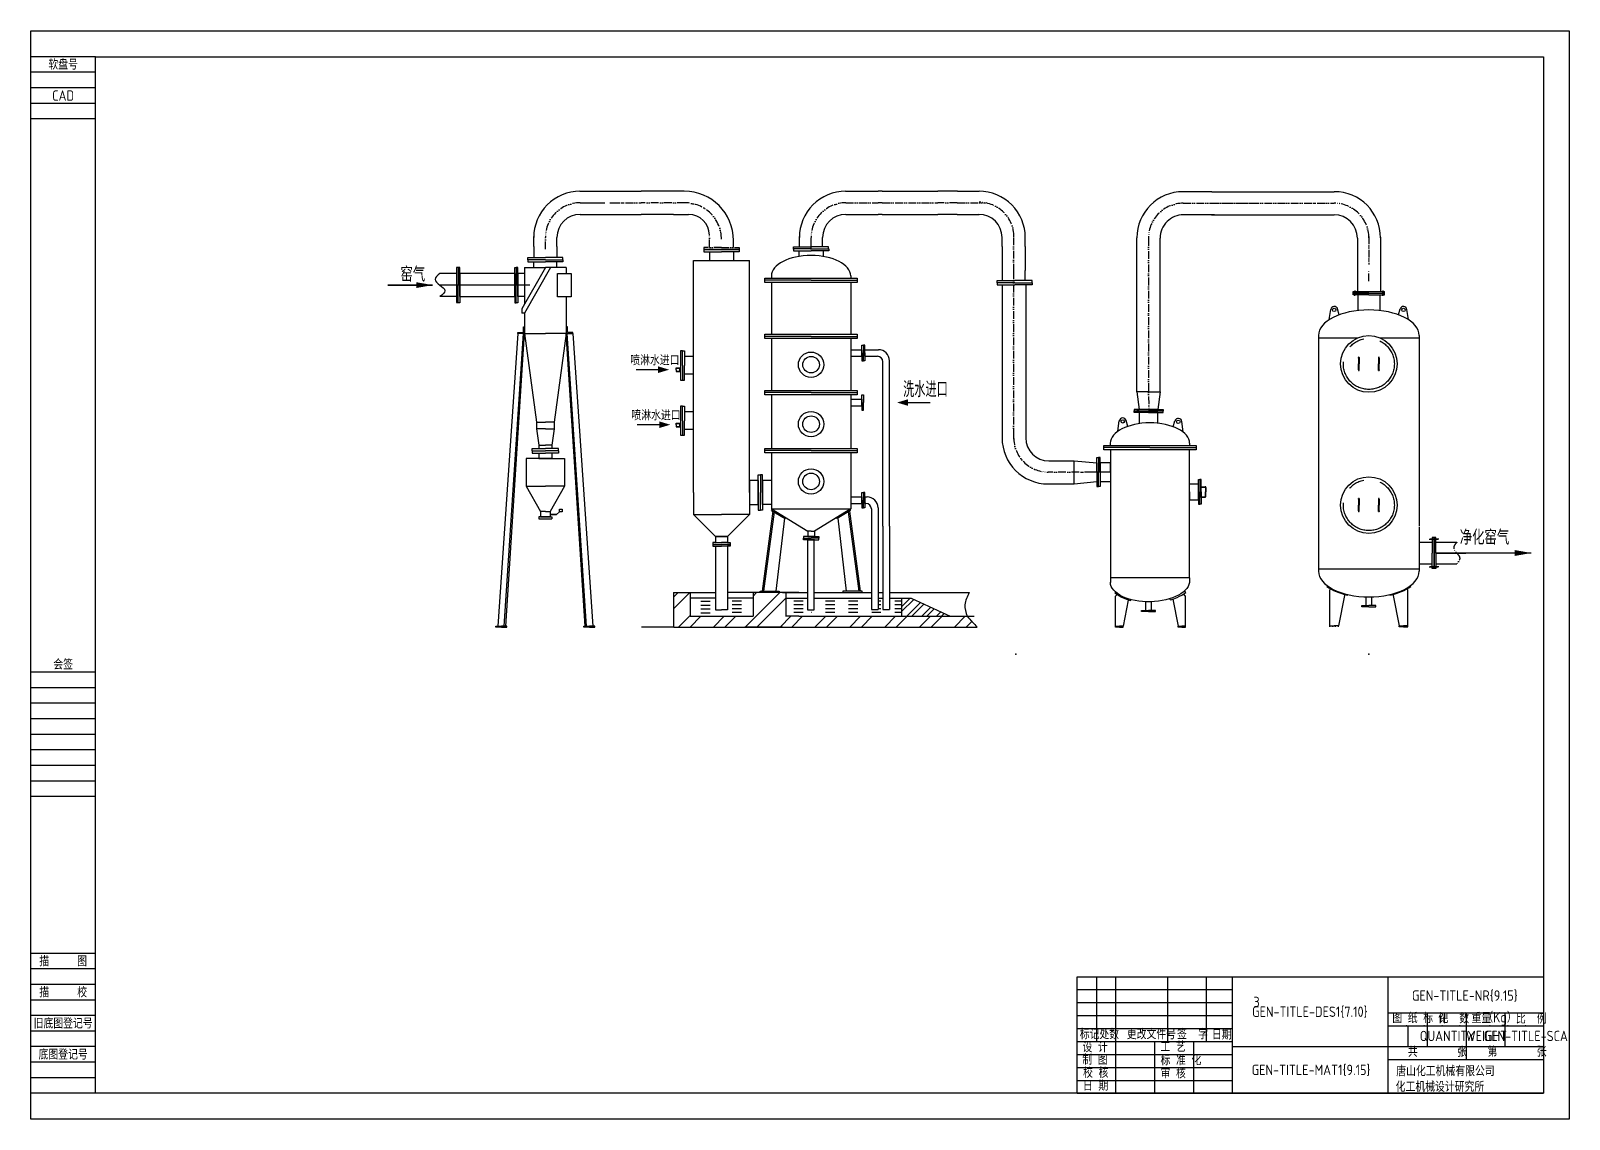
# Model space of a CAD drawing. Header units: millimetres. Extents: x 9671 to 25689, y -17516 to -2951.
# Drawn here: x 24801 to 25395, y -4598 to -4178 of the extents above; entities that cross this region are included whole.
import ezdxf
from ezdxf.enums import TextEntityAlignment as Align

# ---------------------------------------------------------------- set-up
doc = ezdxf.new("R2010")
doc.units = ezdxf.units.MM
for name, pattern in [('1', [0]), ('CENTER', [50.8, 31.75, -6.35, 6.35, -6.35]), ('GBDIVIDE2X', [17, 10, -2, 0.5, -2, 0.5, -2]), ('GEN7', [13.75, 9.75, -1.5, 1, -1.5])]:
    doc.linetypes.add(name, pattern=pattern)
for name, color, linetype in [('2A', 7, 'GEN7'), ('CEN', 1, 'CENTER'), ('CON', 7, 'Continuous'), ('CONX', 1, 'Continuous'), ('DIM', 3, 'Continuous'), ('DIVIDE', 1, 'GBDIVIDE2X'), ('HATCH', 6, 'Continuous'), ('RAHM2', 1, 'Continuous'), ('RAHM3', 2, 'Continuous'), ('RAHM5', 7, 'Continuous'), ('sb', 2, 'Continuous')]:
    doc.layers.add(name, color=color, linetype=linetype)
doc.styles.add('HZ', font='SIMHEI.TTF', dxfattribs={"width": 0.75})
doc.styles.add('USER1', font='gbenor.shx', dxfattribs={"bigfont": 'gbcbig.shx'})

msp = doc.modelspace()

# ---------------------------------------------------------------- texts
at = {"color": 1, "style": 'HZ', "width": 0.7}
msp.add_text('净化窑气', height=5, dxfattribs=at).set_placement((25352.88, -4375.6))
at = {"layer": 'CEN', "char_height": 4, "attachment_point": 1, "style": 'USER1'}
for insert in [(25032.62, -4302.95), (25033.06, -4324.19)]:
    msp.add_mtext('喷淋水进口', dxfattribs=dict(at, insert=insert))
at = {"layer": 'CONX', "style": 'HZ', "width": 0.7}
msp.add_text('窑气', height=5, dxfattribs=at).set_placement((24943.87, -4274.1))
at = {"layer": 'DIVIDE', "ltscale": 0.3, "insert": (25137.95, -4313.22), "char_height": 6, "width": 21.5815, "attachment_point": 1, "style": 'USER1'}
msp.add_mtext('洗水进口', dxfattribs=at)
at = {"layer": 'RAHM5', "color": 1, "style": 'USER1'}
for s, p in [('软盘号', (24813.65, -4192.84)), ('CAD', (24813.65, -4204.84)), ('会签', (24813.65, -4424.34)), ('描     图', (24813.65, -4538.84)), ('描     校', (24813.65, -4550.84)), ('旧底图登记号', (24813.65, -4562.84)), ('底图登记号', (24813.65, -4574.84))]:
    msp.add_text(s, height=4, dxfattribs=at).set_placement(p, align=Align.CENTER)
for s, p in [('图 纸 标 记', (25326.84, -4560.74)), ('件  数', (25344.55, -4560.89)), ('重量', (25357.44, -4560.78)), ('（Kg）', (25361.96, -4560.48)), ('比  例', (25374.56, -4560.99)), ('标记', (25206.18, -4566.99)), ('设 计', (25207.2, -4572)), ('处数', (25213.74, -4566.99)), (' 更改文件号', (25222.15, -4566.99)), ('工 艺', (25237.31, -4571.87)), ('签  字', (25243.72, -4566.99)), ('日期', (25257.19, -4567.12)), ('制 图', (25207.14, -4576.82)), ('标 准 化', (25237.34, -4577.05)), ('共       张', (25332.83, -4573.81)), ('第       张', (25363.62, -4573.73)), ('校 核', (25207.46, -4581.89)), ('审 核', (25237.35, -4582.12)), ('唐山化工机械有限公司', (25328.36, -4581.24)), ('日 期', (25207.4, -4586.84)), ('化工机械设计研究所', (25328.13, -4587.28))]:
    msp.add_text(s, height=4, dxfattribs=at).set_placement(p)
at = {"layer": 'RAHM5', "color": 1, "insert": (25275.63, -4552.59), "char_height": 4, "attachment_point": 6, "style": 'USER1'}
msp.add_mtext('3', dxfattribs=at)
at = {"layer": 'RAHM5', "color": 1, "style": 'USER1'}
for tag, p in [('GEN-TITLE-NR{9.15}', (25354.86, -4550.09)), ('GEN-TITLE-DES1{7.10}', (25295.01, -4556.32)), ('GEN-TITLE-MAT1{9.15}', (25295.49, -4578.78))]:
    msp.add_attdef(tag, text='', height=4, dxfattribs=at).set_placement(p, align=Align.MIDDLE)
for tag, text, p in [('QUANTITY', '', (25348.17, -4567.72)), ('WEIGHT', '', (25363.17, -4567.72)), ('GEN-TITLE-SCA', '-', (25378.38, -4567.72))]:
    msp.add_attdef(tag, text=text, height=4, dxfattribs=at).set_placement(p, align=Align.CENTER)

# ---------------------------------------------------------------- hatches: boundary and pattern name
at = {"layer": 'HATCH'}
h = msp.add_hatch(dxfattribs=at)
h.set_pattern_fill('ANSI32', color=256, scale=0.425, style=0)
h.set_pattern_definition([(45, (24956.257, -4403.7293), (-2.86246, 2.86246), []), (45, (24958.1654, -4403.7293), (-2.86246, 2.86246), [])])
h.paths.add_polyline_path([(25141.1, -4396.84), (25137.4, -4396.84), (25137.4, -4403.73), (25142.83, -4403.73), (25156.07, -4403.73)])
h = msp.add_hatch(dxfattribs=at)
h.set_pattern_fill('ANSI32', color=256, style=0)
h.set_pattern_definition([(45, (24525.726, -4339.563), (-6.73519, 6.73519), []), (45, (24530.2165, -4339.563), (-6.73519, 6.73519), [])])
h.paths.add_polyline_path([(25162.72, -4403.78), (25102.42, -4403.78), (25102.42, -4407.96), (25166.58, -4407.96)])

# ---------------------------------------------------------------- linework, layer by layer
for p, q in [((25205.15, -4542.84), (25385.15, -4542.84)), ((25212.76, -4567.84), (25212.76, -4542.84)), ((25240.15, -4567.84), (25240.15, -4542.84)), ((25385.15, -4542.84), (25385.15, -4587.84)), ((25325.18, -4561.84), (25385.15, -4561.84)), ((25340.43, -4569.81), (25340.43, -4556.84)), ((25355.43, -4574.75), (25355.43, -4556.84)), ((25370.43, -4569.81), (25370.43, -4556.84)), ((25265.15, -4569.84), (25385.15, -4569.84)), ((24826.15, -4587.84), (24801.15, -4587.84)), ((25205.15, -4587.84), (25385.15, -4587.84))]:
    msp.add_line(p, q)
at = {"layer": '2A', "color": 1}
for points in [[(24956.35, -4275.97), (24956.35, -4275.97), (24949.95, -4277.1), (24949.95, -4274.85)], [(25380.53, -4379.35), (25380.53, -4379.35), (25374.13, -4380.48), (25374.13, -4378.22)]]:
    msp.add_solid(points, dxfattribs=at)
at = {"layer": 'CEN', "color": 2, "linetype": '1'}
for p, q in [((25257.1, -4239.92), (25304.45, -4239.92)), ((25257.08, -4248.85), (25304.35, -4248.85)), ((25313.35, -4257.85), (25313.35, -4278.39)), ((25322.3, -4257.52), (25322.3, -4278.39)), ((25311.76, -4278.39), (25323.81, -4278.39)), ((25311.76, -4279.08), (25311.76, -4278.39)), ((25312.43, -4278.01), (25312.43, -4279.73)), ((25312.43, -4280.15), (25312.43, -4278.43)), ((25323.14, -4278.01), (25323.14, -4279.73)), ((25323.14, -4280.15), (25323.14, -4278.43)), ((25323.81, -4279.08), (25323.81, -4278.39)), ((25217.99, -4348.12), (25211.01, -4348.12))]:
    msp.add_line(p, q, dxfattribs=at)
at = {"layer": 'CEN', "ltscale": 0.3}
msp.add_line((25013.23, -4244.22), (25025.71, -4244.22), dxfattribs=at)
at = {"layer": 'CEN', "color": 2}
for p, q in [((25102.42, -4257.75), (25102.42, -4257.7)), ((25102.42, -4262.26), (25102.42, -4257.7)), ((25341.11, -4373.99), (25344.4, -4373.99)), ((25341.11, -4373.99), (25344.4, -4373.99)), ((25344.79, -4373.99), (25341.5, -4373.99)), ((25344.79, -4373.99), (25341.5, -4373.99)), ((25343.71, -4379.35), (25349.16, -4379.35)), ((25341.11, -4384.7), (25344.4, -4384.7)), ((25341.11, -4384.7), (25344.4, -4384.7)), ((25344.79, -4384.7), (25341.5, -4384.7)), ((25344.79, -4384.7), (25341.5, -4384.7))]:
    msp.add_line(p, q, dxfattribs=at)
at = {"layer": 'CEN', "color": 2, "linetype": '1', "ltscale": 0.4}
for p, q in [((24961.16, -4275.96), (24959.08, -4275.96)), ((24978.59, -4275.96), (24961.16, -4275.96)), ((24993.89, -4275.96), (24978.59, -4275.96))]:
    msp.add_line(p, q, dxfattribs=at)
at = {"layer": 'CEN'}
for p, q in [((25176.17, -4331.42), (25176.17, -4335.51)), ((25180.64, -4331.3), (25180.64, -4335.39)), ((25185.31, -4331.45), (25185.31, -4335.54))]:
    msp.add_line(p, q, dxfattribs=at)
at = {"layer": 'CEN', "color": 2}
for centre in [(25317.78, -4306.39), (25317.78, -4360.86)]:
    msp.add_circle(centre, 9.84, dxfattribs=at)
at = {"layer": 'CEN', "color": 2, "linetype": '1'}
for centre, radius in [((25304.45, -4257.77), 17.85), ((25304.35, -4257.85), 9)]:
    msp.add_arc(centre, radius, 0, 90, dxfattribs=at)
at = {"layer": 'CON', "color": 2}
for p, q in [((25097.92, -4261.2), (25097.91, -4257.71)), ((25061.02, -4262.25), (25061.02, -4263.1)), ((25067.82, -4262.25), (25061.02, -4262.25)), ((25061.02, -4262.25), (25067.82, -4262.25)), ((25061.02, -4263.1), (25067.82, -4263.1)), ((25063.15, -4263.1), (25063.15, -4266.5)), ((25067.82, -4262.25), (25074.62, -4262.25)), ((25074.62, -4262.25), (25067.82, -4262.25)), ((25074.62, -4263.1), (25067.82, -4263.1)), ((25072.5, -4263.1), (25072.5, -4266.49)), ((25074.62, -4262.25), (25074.62, -4263.1)), ((25095.61, -4262.05), (25095.61, -4261.2)), ((25102.41, -4261.96), (25095.61, -4261.96)), ((25102.41, -4261.96), (25095.61, -4261.96)), ((25095.62, -4261.96), (25095.62, -4262.81)), ((25102.42, -4261.96), (25095.62, -4261.96)), ((25095.62, -4262.81), (25102.42, -4262.81)), ((25097.74, -4262.81), (25097.74, -4264.93)), ((25102.41, -4261.96), (25109.21, -4261.96)), ((25102.41, -4261.96), (25109.21, -4261.96)), ((25102.42, -4261.96), (25109.22, -4261.96)), ((25109.22, -4262.81), (25102.42, -4262.81)), ((25107.09, -4262.81), (25107.09, -4264.93)), ((25109.21, -4262.05), (25109.21, -4261.2)), ((25109.22, -4261.96), (25109.22, -4262.81)), ((25057.02, -4355.99), (25057.02, -4266.49)), ((25057.02, -4266.49), (25078.62, -4266.49)), ((25078.62, -4355.99), (25078.62, -4266.49)), ((25084.57, -4273.26), (25102.42, -4273.26)), ((25084.57, -4274.96), (25084.57, -4273.26)), ((25102.42, -4274.11), (25084.57, -4274.11)), ((25120.27, -4274.96), (25084.57, -4274.96)), ((25087.12, -4272.41), (25087.12, -4273.26)), ((25087.12, -4274.96), (25087.12, -4294.94)), ((25102.42, -4273.26), (25120.27, -4273.26)), ((25102.42, -4274.11), (25120.27, -4274.11)), ((25117.72, -4272.41), (25117.72, -4273.26)), ((25117.72, -4274.96), (25117.72, -4294.94)), ((25120.27, -4273.26), (25120.27, -4274.96)), ((25313.59, -4279.77), (25313.59, -4285.8)), ((25321.97, -4279.77), (25321.97, -4285.8)), ((25302.48, -4289.29), (25303.07, -4285.34)), ((25306.31, -4287.41), (25305.68, -4285.18)), ((25329.26, -4287.41), (25329.88, -4285.18)), ((25333.08, -4289.29), (25332.49, -4285.34)), ((25087.12, -4294.09), (25087.12, -4294.94)), ((25117.72, -4294.09), (25117.72, -4294.94)), ((25084.57, -4296.64), (25084.57, -4294.94)), ((25084.57, -4294.94), (25102.42, -4294.94)), ((25102.42, -4295.79), (25084.57, -4295.79)), ((25120.27, -4296.64), (25084.57, -4296.64)), ((25087.12, -4296.64), (25087.12, -4316.61)), ((25102.42, -4294.94), (25120.27, -4294.94)), ((25102.42, -4295.79), (25120.27, -4295.79)), ((25117.72, -4296.64), (25117.72, -4316.61)), ((25120.27, -4294.94), (25120.27, -4296.64)), ((25298.35, -4295.37), (25298.35, -4374.87)), ((25298.35, -4296.33), (25313.51, -4296.33)), ((25322.06, -4296.33), (25337.21, -4296.33)), ((25337.21, -4295.37), (25337.21, -4368.85)), ((25052.06, -4301.35), (25052.06, -4312.63)), ((25052.74, -4301.35), (25052.06, -4301.35)), ((25052.74, -4306.99), (25052.74, -4301.35)), ((25052.74, -4301.35), (25053.59, -4301.35)), ((25053.59, -4301.35), (25053.59, -4306.99)), ((25057.02, -4303.58), (25053.59, -4303.58)), ((25313.79, -4304.13), (25313.79, -4303.9)), ((25313.79, -4304.13), (25313.79, -4306.39)), ((25313.79, -4308.64), (25313.79, -4306.39)), ((25314.02, -4303.9), (25314.02, -4306.39)), ((25314.02, -4308.87), (25314.02, -4306.39)), ((25321.54, -4303.9), (25321.54, -4306.39)), ((25321.54, -4308.87), (25321.54, -4306.39)), ((25321.77, -4304.13), (25321.77, -4303.9)), ((25321.77, -4304.13), (25321.77, -4306.39)), ((25321.77, -4308.64), (25321.77, -4306.39)), ((25050.35, -4307.89), (25052.06, -4307.89)), ((25050.35, -4308.61), (25050.35, -4307.89)), ((25050.35, -4308.61), (25050.35, -4309.33)), ((25050.35, -4309.33), (25052.06, -4309.33)), ((25051.59, -4307.89), (25051.59, -4309.33)), ((25052.74, -4306.99), (25052.74, -4312.64)), ((25053.59, -4312.64), (25053.59, -4306.99)), ((25057.02, -4310.4), (25053.59, -4310.4)), ((25313.79, -4308.64), (25313.79, -4308.87)), ((25321.77, -4308.64), (25321.77, -4308.87)), ((25052.06, -4312.63), (25052.74, -4312.64)), ((25052.74, -4312.64), (25053.59, -4312.64)), ((25084.57, -4318.31), (25084.57, -4316.61)), ((25084.57, -4316.61), (25102.42, -4316.61)), ((25102.42, -4317.46), (25084.57, -4317.46)), ((25120.27, -4318.31), (25084.57, -4318.31)), ((25087.12, -4315.76), (25087.12, -4316.61)), ((25087.12, -4318.31), (25087.12, -4338.29)), ((25102.42, -4316.61), (25120.27, -4316.61)), ((25102.42, -4317.46), (25120.27, -4317.46)), ((25117.72, -4315.76), (25117.72, -4316.61)), ((25117.72, -4318.31), (25117.72, -4338.29)), ((25120.27, -4316.61), (25120.27, -4318.31)), ((25121.97, -4321.29), (25121.97, -4318.31)), ((25121.97, -4318.31), (25122.61, -4318.31)), ((25122.61, -4318.31), (25122.61, -4321.29)), ((25122.61, -4318.31), (25122.61, -4321.29)), ((25052.06, -4322.65), (25052.06, -4333.93)), ((25052.74, -4322.65), (25052.06, -4322.65)), ((25052.74, -4328.29), (25052.74, -4322.65)), ((25052.74, -4322.65), (25053.59, -4322.65)), ((25053.59, -4322.65), (25053.59, -4328.29)), ((25117.72, -4320.01), (25121.97, -4320.01)), ((25117.72, -4322.56), (25121.97, -4322.56)), ((25121.97, -4320.01), (25121.97, -4321.29)), ((25121.97, -4321.29), (25121.97, -4324.26)), ((25121.97, -4322.56), (25121.97, -4321.29)), ((25121.97, -4324.26), (25122.61, -4324.26)), ((25122.61, -4324.26), (25122.61, -4321.29)), ((25122.61, -4324.26), (25122.61, -4321.29)), ((25050.35, -4329.19), (25052.06, -4329.19)), ((25050.35, -4329.91), (25050.35, -4329.19)), ((25050.35, -4329.91), (25050.35, -4330.63)), ((25051.59, -4329.19), (25051.59, -4330.63)), ((25052.74, -4328.29), (25052.74, -4333.94)), ((25057.02, -4324.88), (25053.59, -4324.88)), ((25053.59, -4333.94), (25053.59, -4328.29)), ((25087.12, -4324.34), (25087.12, -4325.19)), ((25087.12, -4326.89), (25087.12, -4338.98)), ((25050.35, -4330.63), (25052.06, -4330.63)), ((25052.06, -4333.93), (25052.74, -4333.94)), ((25052.74, -4333.94), (25053.59, -4333.94)), ((25057.02, -4331.7), (25053.59, -4331.7)), ((25084.57, -4338.98), (25102.42, -4338.98)), ((25084.57, -4340.68), (25084.57, -4338.98)), ((25102.42, -4339.83), (25084.57, -4339.83)), ((25120.27, -4340.68), (25084.57, -4340.68)), ((25087.12, -4338.13), (25087.12, -4338.98)), ((25087.12, -4340.68), (25087.12, -4349.27)), ((25102.42, -4338.98), (25120.27, -4338.98)), ((25102.42, -4339.83), (25120.27, -4339.83)), ((25117.72, -4338.13), (25117.72, -4338.98)), ((25117.72, -4338.29), (25117.72, -4338.98)), ((25117.72, -4340.68), (25117.72, -4362.37)), ((25120.27, -4338.98), (25120.27, -4340.68)), ((25082.02, -4351.38), (25078.62, -4351.38)), ((25078.62, -4351.38), (25078.62, -4360.64)), ((25082.02, -4355.99), (25082.02, -4349.19)), ((25082.02, -4349.19), (25082.87, -4349.19)), ((25082.02, -4351.32), (25082.02, -4355.99)), ((25082.87, -4349.19), (25082.87, -4355.99)), ((25082.87, -4349.19), (25082.87, -4355.99)), ((25083.72, -4349.19), (25082.87, -4349.19)), ((25083.72, -4355.99), (25083.72, -4349.19)), ((25083.72, -4351.32), (25083.72, -4355.99)), ((25087.12, -4351.32), (25083.72, -4351.32)), ((25087.12, -4349.27), (25087.12, -4362.37)), ((25057.02, -4355.99), (25057.02, -4364.49)), ((25078.62, -4355.99), (25078.62, -4364.49)), ((25082.02, -4355.99), (25082.02, -4362.79)), ((25082.02, -4360.67), (25082.02, -4355.99)), ((25082.87, -4362.79), (25082.87, -4355.99)), ((25082.87, -4362.79), (25082.87, -4355.99)), ((25083.72, -4360.67), (25083.72, -4355.99)), ((25083.72, -4355.99), (25083.72, -4362.79)), ((25117.72, -4357.69), (25121.97, -4357.69)), ((25313.79, -4358.6), (25313.79, -4358.37)), ((25313.79, -4358.6), (25313.79, -4360.86)), ((25314.02, -4358.37), (25314.02, -4360.86)), ((25321.54, -4358.37), (25321.54, -4360.86)), ((25321.77, -4358.6), (25321.77, -4358.37)), ((25321.77, -4358.6), (25321.77, -4360.86)), ((25057.02, -4364.49), (25067.82, -4364.49)), ((25057.02, -4364.49), (25065.52, -4372.99)), ((25078.62, -4364.49), (25067.82, -4364.49)), ((25078.62, -4364.49), (25070.12, -4372.99)), ((25078.62, -4360.64), (25082.02, -4360.64)), ((25082.02, -4362.79), (25082.87, -4362.79)), ((25083.72, -4362.79), (25082.87, -4362.79)), ((25087.6, -4363.23), (25083.48, -4394.11)), ((25087.12, -4360.67), (25083.72, -4360.67)), ((25088.13, -4363.47), (25084.04, -4394.14)), ((25087.12, -4362.37), (25101.14, -4370.87)), ((25087.12, -4362.37), (25117.72, -4362.37)), ((25087.16, -4362.89), (25087.38, -4362.54)), ((25087.16, -4362.89), (25092.38, -4366.05)), ((25092.38, -4366.05), (25092.6, -4365.69)), ((25117.72, -4362.37), (25103.69, -4370.87)), ((25112.46, -4366.05), (25112.24, -4365.69)), ((25112.46, -4366.05), (25112.24, -4365.69)), ((25117.68, -4362.89), (25112.46, -4366.05)), ((25116.71, -4363.47), (25120.8, -4394.14)), ((25117.23, -4363.23), (25121.35, -4394.11)), ((25117.68, -4362.89), (25117.46, -4362.54)), ((25117.68, -4362.89), (25117.46, -4362.54)), ((25117.72, -4360.24), (25121.97, -4360.24)), ((25313.79, -4363.11), (25313.79, -4360.86)), ((25313.79, -4363.11), (25313.79, -4363.34)), ((25314.02, -4363.34), (25314.02, -4360.86)), ((25321.54, -4363.34), (25321.54, -4360.86)), ((25321.77, -4363.11), (25321.77, -4360.86)), ((25321.77, -4363.11), (25321.77, -4363.34)), ((25092.11, -4365.97), (25088.82, -4394.11)), ((25101.14, -4370.87), (25101.14, -4372.99)), ((25102.42, -4370.87), (25101.14, -4370.87)), ((25102.42, -4370.87), (25103.69, -4370.87)), ((25103.69, -4370.87), (25103.69, -4372.99)), ((25112.73, -4365.97), (25116.01, -4394.11)), ((25337.21, -4369.3), (25337.21, -4386.41)), ((25065.52, -4375.31), (25064.45, -4375.31)), ((25064.45, -4375.31), (25064.45, -4376.04)), ((25064.45, -4376.04), (25067.8, -4376.04)), ((25065.52, -4376.04), (25064.45, -4376.04)), ((25064.45, -4376.04), (25064.45, -4376.76)), ((25064.45, -4376.76), (25067.8, -4376.76)), ((25065.52, -4372.99), (25065.52, -4375.31)), ((25065.52, -4372.99), (25067.82, -4372.99)), ((25065.52, -4372.99), (25067.82, -4372.99)), ((25065.52, -4375.31), (25067.82, -4375.31)), ((25065.52, -4376.04), (25067.82, -4376.04)), ((25065.53, -4376.76), (25065.53, -4401.31)), ((25070.12, -4372.99), (25067.82, -4372.99)), ((25070.12, -4375.31), (25067.82, -4375.31)), ((25070.12, -4376.04), (25067.82, -4376.04)), ((25071.19, -4376.04), (25067.84, -4376.04)), ((25071.19, -4376.76), (25067.84, -4376.76)), ((25070.1, -4376.76), (25070.1, -4401.31)), ((25070.12, -4372.99), (25070.12, -4375.31)), ((25070.12, -4375.31), (25071.19, -4375.31)), ((25070.12, -4376.04), (25071.19, -4376.04)), ((25071.19, -4375.31), (25071.19, -4376.04)), ((25071.19, -4376.04), (25071.19, -4376.76)), ((25099.44, -4372.99), (25099.44, -4373.63)), ((25102.42, -4372.99), (25099.44, -4372.99)), ((25099.44, -4374.27), (25099.44, -4373.63)), ((25099.44, -4373.63), (25102.42, -4373.63)), ((25099.44, -4373.63), (25102.42, -4373.63)), ((25102.42, -4374.27), (25099.44, -4374.27)), ((25101.1, -4374.27), (25101.1, -4401.33)), ((25101.14, -4372.99), (25102.42, -4372.99)), ((25101.14, -4374.27), (25102.42, -4374.27)), ((25103.69, -4372.99), (25102.42, -4372.99)), ((25102.42, -4372.99), (25105.39, -4372.99)), ((25105.39, -4373.63), (25102.42, -4373.63)), ((25105.39, -4373.63), (25102.42, -4373.63)), ((25102.42, -4374.27), (25105.39, -4374.27)), ((25103.69, -4374.27), (25102.42, -4374.27)), ((25103.67, -4401.33), (25103.67, -4374.27)), ((25105.39, -4372.99), (25105.39, -4373.63)), ((25105.39, -4374.27), (25105.39, -4373.63)), ((25298.35, -4374.87), (25298.35, -4383.83)), ((25337.21, -4374.87), (25337.21, -4383.83)), ((25337.21, -4375.16), (25342.26, -4375.16)), ((25342.26, -4373.32), (25342.26, -4379.35)), ((25342.26, -4373.32), (25342.26, -4379.35)), ((25342.95, -4373.32), (25342.26, -4373.32)), ((25342.95, -4373.32), (25342.26, -4373.32)), ((25342.95, -4373.32), (25342.95, -4379.35)), ((25342.95, -4379.35), (25342.95, -4373.32)), ((25342.95, -4379.35), (25342.95, -4373.32)), ((25342.95, -4379.35), (25342.95, -4373.32)), ((25342.95, -4379.35), (25342.95, -4373.32)), ((25342.95, -4379.35), (25342.95, -4373.32)), ((25342.95, -4379.35), (25342.95, -4373.32)), ((25342.95, -4379.35), (25342.95, -4373.32)), ((25342.95, -4379.35), (25342.95, -4373.32)), ((25337.21, -4383.54), (25342.26, -4383.54)), ((25342.26, -4385.37), (25342.26, -4379.35)), ((25342.26, -4385.37), (25342.26, -4379.35)), ((25342.95, -4385.37), (25342.95, -4379.35)), ((25342.95, -4379.35), (25342.95, -4385.37)), ((25342.95, -4379.35), (25342.95, -4385.37)), ((25342.95, -4379.35), (25342.95, -4385.37)), ((25342.95, -4379.35), (25342.95, -4385.37)), ((25342.95, -4379.35), (25342.95, -4385.37)), ((25342.95, -4379.35), (25342.95, -4385.37)), ((25342.95, -4379.35), (25342.95, -4385.37)), ((25342.95, -4379.35), (25342.95, -4385.37)), ((25298.35, -4383.83), (25298.35, -4386.41)), ((25298.35, -4385.45), (25337.21, -4385.45)), ((25337.21, -4383.83), (25337.21, -4386.41)), ((25342.95, -4385.37), (25342.26, -4385.37)), ((25342.95, -4385.37), (25342.26, -4385.37)), ((25082.75, -4394.59), (25082.75, -4394.14)), ((25082.75, -4394.14), (25090.14, -4394.14)), ((25090.14, -4394.14), (25090.14, -4394.59)), ((25114.69, -4394.14), (25114.69, -4394.59)), ((25122.09, -4394.14), (25114.69, -4394.14)), ((25122.09, -4394.59), (25122.09, -4394.14)), ((25301.59, -4392.23), (25301.77, -4392)), ((25302.67, -4393.58), (25303.13, -4393.22)), ((25302.67, -4407.44), (25302.67, -4393.58)), ((25308.41, -4395.36), (25308.41, -4395.74)), ((25309.62, -4395.67), (25309.71, -4395.38)), ((25325.94, -4395.67), (25325.85, -4395.38)), ((25327.15, -4395.36), (25327.15, -4395.74)), ((25332.89, -4393.58), (25332.43, -4393.22)), ((25332.89, -4407.44), (25332.89, -4393.58)), ((25333.97, -4392.23), (25333.79, -4392)), ((25065.53, -4401.31), (25067.82, -4401.31)), ((25070.1, -4401.31), (25067.81, -4401.31)), ((25101.1, -4401.33), (25103.67, -4401.33)), ((25308.41, -4395.74), (25306.12, -4407.44)), ((25315.1, -4400.1), (25315.1, -4399.64)), ((25315.1, -4399.64), (25317.78, -4399.64)), ((25317.78, -4400.1), (25315.1, -4400.1)), ((25316.69, -4399.64), (25316.69, -4396.27)), ((25320.46, -4399.64), (25317.78, -4399.64)), ((25317.78, -4400.1), (25320.46, -4400.1)), ((25318.87, -4399.64), (25318.87, -4396.27)), ((25320.46, -4400.1), (25320.46, -4399.64)), ((25327.15, -4395.74), (25329.45, -4407.44)), ((25302.67, -4407.87), (25302.67, -4407.44)), ((25302.67, -4407.44), (25304.39, -4407.44)), ((25303.93, -4407.87), (25303.93, -4407.44)), ((25306.12, -4407.44), (25304.39, -4407.44)), ((25304.85, -4407.87), (25304.85, -4407.44)), ((25306.12, -4407.87), (25306.12, -4407.44)), ((25329.45, -4407.44), (25331.17, -4407.44)), ((25329.45, -4407.87), (25329.45, -4407.44)), ((25329.45, -4407.44), (25331.17, -4407.44)), ((25329.45, -4407.87), (25329.45, -4407.44)), ((25330.71, -4407.87), (25330.71, -4407.44)), ((25330.71, -4407.87), (25330.71, -4407.44)), ((25332.89, -4407.44), (25331.17, -4407.44)), ((25332.89, -4407.44), (25331.17, -4407.44)), ((25331.63, -4407.87), (25331.63, -4407.44)), ((25331.63, -4407.87), (25331.63, -4407.44)), ((25332.89, -4407.87), (25332.89, -4407.44)), ((25332.89, -4407.87), (25332.89, -4407.44)), ((25331.17, -4407.87), (25329.45, -4407.87)), ((25331.17, -4407.87), (25332.89, -4407.87))]:
    msp.add_line(p, q, dxfattribs=at)
at = {"layer": 'CON', "color": 2, "linetype": '1'}
for p, q in [((24988.62, -4269.16), (24988.62, -4275.96)), ((24988.62, -4269.16), (24988.62, -4275.96)), ((24989.21, -4269.16), (24988.62, -4269.16)), ((24989.21, -4275.96), (24989.21, -4269.16)), ((24999.84, -4269.16), (24990.72, -4285.19)), ((25001.79, -4269.16), (24991.76, -4286.8)), ((24991.76, -4269.16), (24991.76, -4283.36)), ((24991.76, -4269.16), (24999.84, -4269.16)), ((24993.04, -4266.18), (24993.04, -4265.33)), ((24999.84, -4266.18), (24993.04, -4266.18)), ((24993.04, -4266.18), (24993.04, -4267.03)), ((24999.84, -4266.18), (24993.04, -4266.18)), ((24993.04, -4267.03), (24999.84, -4267.03)), ((24995.37, -4269.16), (24995.37, -4267.03)), ((24999.84, -4266.18), (25006.64, -4266.18)), ((24999.84, -4266.18), (25006.64, -4266.18)), ((25006.64, -4267.03), (24999.84, -4267.03)), ((25007.91, -4269.16), (24999.84, -4269.16)), ((25004.3, -4269.16), (25004.3, -4267.03)), ((25006.64, -4266.18), (25006.64, -4265.33)), ((25006.64, -4266.18), (25006.64, -4267.03)), ((25007.91, -4269.16), (25007.91, -4271.54)), ((24988.62, -4282.76), (24988.62, -4275.96)), ((24988.62, -4282.76), (24988.62, -4275.96)), ((24989.21, -4271.5), (24989.21, -4275.96)), ((24991.76, -4271.5), (24989.21, -4271.5)), ((24989.21, -4280.42), (24989.21, -4275.96)), ((24989.21, -4275.96), (24989.21, -4282.76)), ((24991.76, -4280.42), (24989.21, -4280.42)), ((25007.91, -4280.44), (25007.91, -4294.66)), ((25311.76, -4279.08), (25323.81, -4279.08)), ((25317.78, -4279.08), (25311.76, -4279.08)), ((25311.76, -4279.77), (25311.76, -4279.08)), ((25317.78, -4279.77), (25311.76, -4279.77)), ((25317.78, -4279.08), (25323.81, -4279.08)), ((25317.78, -4279.77), (25323.81, -4279.77)), ((25323.81, -4279.77), (25323.81, -4279.08)), ((24989.21, -4282.76), (24988.62, -4282.76)), ((24990.72, -4285.19), (24990.72, -4286.8)), ((24991.76, -4286.8), (24990.72, -4286.8)), ((24991.76, -4286.8), (24991.76, -4287.2)), ((24991.76, -4287.2), (24991.76, -4294.66)), ((24989.21, -4294.66), (24989.21, -4294.23)), ((24989.21, -4294.23), (24991.34, -4294.23)), ((24989.21, -4294.23), (24991.34, -4294.23)), ((24989.21, -4294.66), (24989.21, -4294.23)), ((24991.34, -4294.23), (24991.34, -4292.11)), ((24991.34, -4292.11), (24991.76, -4292.11)), ((24991.34, -4292.11), (24991.76, -4292.11)), ((24991.34, -4294.23), (24991.34, -4292.11)), ((25008.34, -4292.11), (25007.91, -4292.11)), ((25008.34, -4292.11), (25007.91, -4292.11)), ((25008.34, -4294.23), (25008.34, -4292.11)), ((25008.34, -4294.23), (25008.34, -4292.11)), ((25010.46, -4294.23), (25008.34, -4294.23)), ((25010.46, -4294.23), (25008.34, -4294.23)), ((25010.46, -4294.23), (25008.34, -4294.23)), ((25010.46, -4294.23), (25008.34, -4294.23)), ((25010.46, -4294.66), (25010.46, -4294.23)), ((25010.46, -4294.66), (25010.46, -4294.23)), ((25010.46, -4294.66), (25010.46, -4294.23)), ((25010.46, -4294.66), (25010.46, -4294.23)), ((24991.76, -4294.66), (24989.21, -4294.66)), ((24991.76, -4294.66), (24989.21, -4294.66)), ((24991.76, -4294.66), (24996.44, -4328.87)), ((24991.76, -4294.66), (24999.84, -4294.66)), ((25007.91, -4294.66), (24999.84, -4294.66)), ((25007.91, -4294.66), (25003.24, -4328.87)), ((25007.91, -4294.66), (25010.46, -4294.66)), ((25007.91, -4294.66), (25010.46, -4294.66)), ((25007.91, -4294.66), (25010.46, -4294.66)), ((25007.91, -4294.66), (25010.46, -4294.66)), ((25229.15, -4323.94), (25227.13, -4323.94)), ((25227.13, -4323.94), (25227.13, -4324.54)), ((25228.22, -4323.94), (25229.15, -4323.94)), ((25228.22, -4323.94), (25229.15, -4323.94)), ((25236.35, -4323.93), (25229.15, -4323.94)), ((25232.75, -4323.94), (25238.36, -4323.93)), ((25238.36, -4323.93), (25238.36, -4324.53)), ((24996.44, -4328.87), (24996.44, -4331.42)), ((24996.44, -4328.87), (24999.84, -4328.87)), ((25003.24, -4328.87), (24999.84, -4328.87)), ((25003.24, -4328.87), (25003.24, -4331.42)), ((25220.84, -4332.4), (25221.44, -4328.38)), ((25224.68, -4330.48), (25224.05, -4328.21)), ((25227.13, -4324.54), (25232.75, -4324.53)), ((25227.13, -4324.54), (25232.75, -4324.54)), ((25227.13, -4325.14), (25227.13, -4324.54)), ((25232.75, -4325.14), (25227.13, -4325.14)), ((25229.15, -4325.14), (25229.15, -4329.32)), ((25236.35, -4325.14), (25229.15, -4325.14)), ((25232.75, -4324.54), (25238.36, -4324.54)), ((25232.75, -4325.14), (25238.36, -4325.14)), ((25236.35, -4329.39), (25236.35, -4325.14)), ((25238.36, -4325.14), (25238.36, -4324.54)), ((25242.26, -4330.62), (25242.93, -4328.36)), ((25246.07, -4332.6), (25245.54, -4328.57)), ((24996.44, -4331.42), (24997.29, -4337.8)), ((24999.84, -4331.42), (24996.44, -4331.42)), ((24999.84, -4331.42), (25003.24, -4331.42)), ((25003.24, -4331.42), (25002.39, -4337.8)), ((24994.74, -4339.07), (24999.84, -4339.07)), ((24994.74, -4339.92), (24994.74, -4339.07)), ((24994.74, -4339.92), (24999.84, -4339.92)), ((24994.74, -4339.92), (24999.84, -4339.92)), ((24994.74, -4339.92), (24994.74, -4340.77)), ((24994.74, -4340.77), (24999.84, -4340.77)), ((24997.29, -4337.8), (24997.29, -4339.07)), ((24997.29, -4337.8), (24999.84, -4337.8)), ((24997.29, -4340.77), (24997.29, -4342.9)), ((25002.39, -4337.8), (24999.84, -4337.8)), ((25004.94, -4339.07), (24999.84, -4339.07)), ((25004.94, -4339.92), (24999.84, -4339.92)), ((25004.94, -4339.92), (24999.84, -4339.92)), ((25004.94, -4340.77), (24999.84, -4340.77)), ((25002.39, -4337.8), (25002.39, -4339.07)), ((25002.39, -4340.77), (25002.39, -4342.9)), ((25004.94, -4339.92), (25004.94, -4339.07)), ((25004.94, -4339.92), (25004.94, -4340.77)), ((25215.4, -4337.85), (25233.25, -4337.85)), ((25215.4, -4339.55), (25215.4, -4337.85)), ((25233.25, -4338.7), (25215.4, -4338.7)), ((25251.1, -4339.55), (25215.4, -4339.55)), ((25217.95, -4337), (25217.95, -4337.85)), ((25217.99, -4339.55), (25217.99, -4390.04)), ((25233.25, -4337.85), (25251.1, -4337.85)), ((25233.25, -4338.7), (25251.1, -4338.7)), ((25248.55, -4337), (25248.55, -4337.85)), ((25248.57, -4388.96), (25248.57, -4339.55)), ((25251.1, -4337.85), (25251.1, -4339.55)), ((24992.4, -4342.9), (24992.4, -4353.52)), ((24999.84, -4342.9), (24992.4, -4342.9)), ((24997.29, -4342.9), (24999.84, -4342.9)), ((25002.39, -4342.9), (24999.84, -4342.9)), ((24999.84, -4342.9), (25007.27, -4342.9)), ((25007.27, -4342.9), (25007.27, -4353.52)), ((25212.8, -4348.12), (25212.8, -4342.5)), ((25212.8, -4342.5), (25213.39, -4342.5)), ((25212.8, -4344.52), (25212.8, -4351.72)), ((25213.39, -4342.5), (25213.39, -4348.12)), ((25213.39, -4342.5), (25213.39, -4348.12)), ((25213.99, -4342.5), (25213.39, -4342.5)), ((25213.99, -4348.12), (25213.99, -4342.5)), ((25213.99, -4344.52), (25213.99, -4351.72)), ((25217.99, -4344.52), (25213.99, -4344.52)), ((25217.99, -4348.12), (25217.99, -4344.52)), ((24992.4, -4353.52), (24997.92, -4363.3)), ((24992.4, -4353.52), (24999.84, -4353.52)), ((25007.27, -4353.52), (24999.84, -4353.52)), ((25007.27, -4353.52), (25001.75, -4363.3)), ((25212.8, -4348.12), (25212.8, -4353.73)), ((25212.8, -4353.73), (25213.39, -4353.73)), ((25213.39, -4353.73), (25213.39, -4348.12)), ((25213.39, -4353.73), (25213.39, -4348.12)), ((25213.99, -4353.73), (25213.39, -4353.73)), ((25213.99, -4348.12), (25213.99, -4353.73)), ((25213.99, -4351.72), (25217.99, -4351.72)), ((25251.97, -4352.73), (25248.57, -4352.73)), ((25251.97, -4355.79), (25251.97, -4351.02)), ((25251.97, -4351.02), (25252.48, -4351.02)), ((25251.97, -4358.85), (25251.97, -4352.73)), ((25252.48, -4351.02), (25252.48, -4355.79)), ((25252.48, -4351.02), (25252.48, -4355.79)), ((25252.99, -4351.02), (25252.48, -4351.02)), ((25252.99, -4355.79), (25252.99, -4351.02)), ((25252.99, -4357.93), (25252.99, -4353.65)), ((25252.99, -4353.78), (25254.59, -4353.78)), ((25252.99, -4353.94), (25254.43, -4353.94)), ((25248.57, -4355.79), (25248.57, -4358.85)), ((25248.57, -4358.85), (25251.97, -4358.85)), ((25251.97, -4355.79), (25251.97, -4360.56)), ((25252.48, -4360.56), (25252.48, -4355.79)), ((25252.48, -4360.56), (25252.48, -4355.79)), ((25252.99, -4355.79), (25252.99, -4360.56)), ((25252.99, -4357.64), (25254.43, -4357.64)), ((25252.99, -4357.8), (25254.59, -4357.8)), ((25254.7, -4354.21), (25254.7, -4355.79)), ((25254.7, -4357.37), (25254.7, -4355.79)), ((25254.86, -4354.05), (25254.86, -4355.79)), ((25254.86, -4357.53), (25254.86, -4355.79)), ((24997.29, -4365.42), (24997.29, -4366.19)), ((24999.84, -4365.42), (24997.29, -4365.42)), ((24997.92, -4363.3), (24997.92, -4365.42)), ((24999.84, -4363.3), (24997.92, -4363.3)), ((24997.92, -4365.42), (24999.84, -4365.42)), ((24999.84, -4363.3), (25001.75, -4363.3)), ((25001.75, -4365.42), (24999.84, -4365.42)), ((24999.84, -4365.42), (25002.39, -4365.42)), ((25001.75, -4363.3), (25001.75, -4365.42)), ((25004.09, -4364.43), (25001.79, -4364.43)), ((25002.39, -4365.42), (25002.39, -4366.19)), ((25251.97, -4360.56), (25252.48, -4360.56)), ((25252.99, -4360.56), (25252.48, -4360.56)), ((25248.57, -4388.96), (25217.99, -4388.96)), ((25248.57, -4388.96), (25248.57, -4389.81)), ((25217.99, -4390.04), (25217.99, -4390.73)), ((25219.76, -4394.86), (25220.07, -4394.5)), ((25219.99, -4395.96), (25220.51, -4395.43)), ((25247.04, -4395.96), (25246.24, -4395.15)), ((25247.07, -4394.53), (25246.59, -4393.97)), ((25219.99, -4396.51), (25219.99, -4395.96)), ((25219.99, -4407.6), (25219.99, -4396.51)), ((25224.9, -4397.52), (25222.92, -4407.6)), ((25225.81, -4397.79), (25225.93, -4397.33)), ((25230.04, -4401.98), (25230.04, -4401.53)), ((25230.04, -4401.53), (25232.72, -4401.53)), ((25231.63, -4401.53), (25231.63, -4398.15)), ((25235.4, -4401.53), (25232.72, -4401.53)), ((25233.81, -4401.53), (25233.81, -4398.15)), ((25235.4, -4401.98), (25235.4, -4401.53)), ((25241.02, -4397.45), (25240.9, -4397)), ((25242.06, -4397.14), (25244.12, -4407.6)), ((25247.04, -4396.51), (25247.04, -4395.96)), ((25247.04, -4407.6), (25247.04, -4396.51)), ((25232.72, -4401.98), (25230.04, -4401.98)), ((25232.72, -4401.98), (25235.4, -4401.98)), ((25219.99, -4407.96), (25219.99, -4407.6)), ((25219.99, -4407.6), (25221.46, -4407.6)), ((25221.46, -4407.96), (25219.99, -4407.96)), ((25221.07, -4407.96), (25221.07, -4407.6)), ((25222.92, -4407.6), (25221.46, -4407.6)), ((25221.46, -4407.96), (25222.92, -4407.96)), ((25221.85, -4407.96), (25221.85, -4407.6)), ((25222.92, -4407.96), (25222.92, -4407.6)), ((25244.12, -4407.6), (25245.58, -4407.6)), ((25244.12, -4407.96), (25244.12, -4407.6)), ((25245.58, -4407.96), (25244.12, -4407.96)), ((25245.19, -4407.96), (25245.19, -4407.6)), ((25247.04, -4407.6), (25245.58, -4407.6)), ((25245.58, -4407.96), (25247.04, -4407.96)), ((25245.97, -4407.96), (25245.97, -4407.6)), ((25247.04, -4407.96), (25247.04, -4407.6))]:
    msp.add_line(p, q, dxfattribs=at)
at = {"layer": 'CON', "color": 2, "linetype": 'ByBlock'}
for p, q in [((25121.97, -4302.16), (25121.97, -4299.19)), ((25121.97, -4299.19), (25122.61, -4299.19)), ((25122.61, -4299.19), (25122.61, -4302.16)), ((25117.72, -4300.89), (25121.97, -4300.89)), ((25117.72, -4303.44), (25121.97, -4303.44)), ((25121.97, -4300.89), (25121.97, -4302.16)), ((25121.97, -4302.16), (25121.97, -4305.14)), ((25121.97, -4303.44), (25121.97, -4302.16)), ((25121.97, -4305.14), (25122.61, -4305.14)), ((25122.61, -4305.14), (25122.61, -4302.16)), ((25121.97, -4355.99), (25122.61, -4355.99)), ((25121.97, -4358.97), (25121.97, -4355.99)), ((25121.97, -4357.69), (25121.97, -4358.97)), ((25121.97, -4360.24), (25121.97, -4358.97)), ((25121.97, -4358.97), (25121.97, -4361.94)), ((25122.61, -4355.99), (25122.61, -4358.97)), ((25122.61, -4355.99), (25122.61, -4358.97)), ((25122.61, -4361.94), (25122.61, -4358.97)), ((25122.61, -4361.94), (25122.61, -4358.97)), ((25121.97, -4361.94), (25122.61, -4361.94))]:
    msp.add_line(p, q, dxfattribs=at)
at = {"layer": 'CON'}
for p, q in [((25049.34, -4394.59), (25049.34, -4407.96)), ((25049.34, -4394.59), (25065.53, -4394.59)), ((25055.7, -4394.59), (25055.7, -4403.78)), ((25076.82, -4394.59), (25070.1, -4394.59)), ((25091.35, -4394.59), (25076.82, -4394.59)), ((25080, -4394.59), (25080, -4403.78)), ((25097.76, -4394.59), (25091.35, -4394.59)), ((25091.35, -4394.59), (25101.1, -4394.59)), ((25092.62, -4394.59), (25092.62, -4403.73)), ((25103.67, -4394.59), (25125.72, -4394.59)), ((25128.27, -4394.59), (25130.13, -4394.59)), ((25132.68, -4394.59), (25163.52, -4394.59)), ((25065.53, -4396.84), (25055.7, -4396.84)), ((25080, -4396.84), (25070.1, -4396.84)), ((25092.62, -4396.84), (25101.1, -4396.84)), ((25103.67, -4396.84), (25125.72, -4396.84)), ((25125.72, -4401.19), (25128.27, -4401.19)), ((25128.27, -4396.84), (25130.13, -4396.84)), ((25130.13, -4401.19), (25132.68, -4401.19)), ((25132.68, -4396.84), (25141.1, -4396.84)), ((25137.4, -4397), (25137.4, -4403.9)), ((25141.1, -4396.84), (25156.18, -4403.78)), ((25055.7, -4403.78), (25080, -4403.78)), ((25097.76, -4403.78), (25092.59, -4403.78)), ((25097.76, -4403.78), (25162.68, -4403.78)), ((25162.68, -4403.78), (25162.72, -4403.78)), ((25049.34, -4407.96), (25096.23, -4407.96)), ((25091.35, -4407.96), (25076.82, -4407.96)), ((25080.7, -4407.96), (25091.35, -4407.96)), ((25091.35, -4407.96), (25166.58, -4407.96)), ((25091.35, -4407.96), (25166.58, -4407.96))]:
    msp.add_line(p, q, dxfattribs=at)
at = {"layer": 'CON', "color": 2, "linetype": '1'}
msp.add_lwpolyline([(25004.49, -4271.54), (25009.83, -4271.54), (25009.83, -4280.44), (25004.49, -4280.44)], close=True, dxfattribs=at)
at = {"layer": 'CON', "color": 2}
for centre, radius in [((25304.39, -4285.54), 0.669), ((25331.17, -4285.54), 0.669), ((25317.78, -4306.39), 10.93), ((25102.42, -4306.68), 4.89), ((25102.42, -4306.68), 4.89), ((25102.42, -4306.68), 4.89), ((25102.42, -4306.68), 4.89), ((25102.42, -4306.68), 4.89), ((25102.42, -4306.68), 4.89), ((25102.42, -4306.68), 4.89), ((25102.42, -4306.68), 4.89), ((25102.42, -4306.68), 4.89), ((25102.42, -4306.68), 4.89), ((25102.42, -4306.68), 4.89), ((25102.42, -4306.68), 4.89), ((25102.42, -4306.68), 4.89), ((25102.42, -4306.68), 4.89), ((25102.42, -4306.68), 4.89), ((25102.42, -4306.68), 4.89), ((25102.42, -4306.68), 4.89), ((25102.42, -4306.68), 4.89), ((25102.42, -4306.68), 4.89), ((25102.42, -4306.68), 4.89), ((25102.42, -4306.68), 4.89), ((25102.42, -4306.68), 4.89), ((25102.42, -4306.68), 4.89), ((25102.42, -4306.68), 4.89), ((25102.42, -4306.68), 4.89), ((25102.42, -4306.68), 4.89), ((25102.42, -4306.68), 4.89), ((25102.42, -4306.68), 4.89), ((25102.42, -4306.68), 4.89), ((25102.42, -4306.68), 4.89), ((25102.42, -4306.68), 4.89), ((25102.42, -4306.68), 4.89), ((25102.42, -4306.68), 3.2), ((25102.42, -4306.68), 3.2), ((25102.42, -4306.68), 3.2), ((25102.42, -4306.68), 3.2), ((25102.42, -4306.68), 3.2), ((25102.42, -4306.68), 3.2), ((25102.42, -4306.68), 3.2), ((25102.42, -4306.68), 3.2), ((25102.42, -4306.68), 3.2), ((25102.42, -4306.68), 3.2), ((25102.42, -4306.68), 3.2), ((25102.42, -4306.68), 3.2), ((25102.42, -4306.68), 3.2), ((25102.42, -4306.68), 3.2), ((25102.42, -4306.68), 3.2), ((25102.42, -4306.68), 3.2), ((25102.42, -4306.68), 3.2), ((25102.42, -4306.68), 3.2), ((25102.42, -4306.68), 3.2), ((25102.42, -4306.68), 3.2), ((25102.42, -4306.68), 3.2), ((25102.42, -4306.68), 3.2), ((25102.42, -4306.68), 3.2), ((25102.42, -4306.68), 3.2), ((25102.42, -4306.68), 3.2), ((25102.42, -4306.68), 3.2), ((25102.42, -4306.68), 3.2), ((25102.42, -4306.68), 3.2), ((25102.42, -4306.68), 3.2), ((25102.42, -4306.68), 3.2), ((25102.42, -4306.68), 3.2), ((25102.42, -4306.68), 3.2), ((25102.42, -4329.63), 4.89), ((25102.42, -4329.63), 4.89), ((25102.42, -4329.63), 4.89), ((25102.42, -4329.63), 4.89), ((25102.42, -4329.63), 4.89), ((25102.42, -4329.63), 4.89), ((25102.42, -4329.63), 4.89), ((25102.42, -4329.63), 4.89), ((25102.42, -4329.63), 4.89), ((25102.42, -4329.63), 4.89), ((25102.42, -4329.63), 4.89), ((25102.42, -4329.63), 4.89), ((25102.42, -4329.63), 4.89), ((25102.42, -4329.63), 4.89), ((25102.42, -4329.63), 4.89), ((25102.42, -4329.63), 4.89), ((25102.42, -4329.63), 4.89), ((25102.42, -4329.63), 4.89), ((25102.42, -4329.63), 4.89), ((25102.42, -4329.63), 4.89), ((25102.42, -4329.63), 4.89), ((25102.42, -4329.63), 4.89), ((25102.42, -4329.63), 4.89), ((25102.42, -4329.63), 4.89), ((25102.42, -4329.63), 4.89), ((25102.42, -4329.63), 4.89), ((25102.42, -4329.63), 4.89), ((25102.42, -4329.63), 4.89), ((25102.42, -4329.63), 4.89), ((25102.42, -4329.63), 4.89), ((25102.42, -4329.63), 4.89), ((25102.42, -4329.63), 4.89), ((25102.42, -4329.63), 3.2), ((25102.42, -4329.63), 3.2), ((25102.42, -4329.63), 3.2), ((25102.42, -4329.63), 3.2), ((25102.42, -4329.63), 3.2), ((25102.42, -4329.63), 3.2), ((25102.42, -4329.63), 3.2), ((25102.42, -4329.63), 3.2), ((25102.42, -4329.63), 3.2), ((25102.42, -4329.63), 3.2), ((25102.42, -4329.63), 3.2), ((25102.42, -4329.63), 3.2), ((25102.42, -4329.63), 3.2), ((25102.42, -4329.63), 3.2), ((25102.42, -4329.63), 3.2), ((25102.42, -4329.63), 3.2), ((25102.42, -4329.63), 3.2), ((25102.42, -4329.63), 3.2), ((25102.42, -4329.63), 3.2), ((25102.42, -4329.63), 3.2), ((25102.42, -4329.63), 3.2), ((25102.42, -4329.63), 3.2), ((25102.42, -4329.63), 3.2), ((25102.42, -4329.63), 3.2), ((25102.42, -4329.63), 3.2), ((25102.42, -4329.63), 3.2), ((25102.42, -4329.63), 3.2), ((25102.42, -4329.63), 3.2), ((25102.42, -4329.63), 3.2), ((25102.42, -4329.63), 3.2), ((25102.42, -4329.63), 3.2), ((25102.42, -4329.63), 3.2), ((25102.42, -4351.74), 4.89), ((25102.42, -4351.74), 4.89), ((25102.42, -4351.74), 4.89), ((25102.42, -4351.74), 4.89), ((25102.42, -4351.74), 4.89), ((25102.42, -4351.74), 4.89), ((25102.42, -4351.74), 4.89), ((25102.42, -4351.74), 4.89), ((25102.42, -4351.74), 4.89), ((25102.42, -4351.74), 4.89), ((25102.42, -4351.74), 4.89), ((25102.42, -4351.74), 4.89), ((25102.42, -4351.74), 4.89), ((25102.42, -4351.74), 4.89), ((25102.42, -4351.74), 4.89), ((25102.42, -4351.74), 4.89), ((25102.42, -4351.74), 4.89), ((25102.42, -4351.74), 4.89), ((25102.42, -4351.74), 4.89), ((25102.42, -4351.74), 4.89), ((25102.42, -4351.74), 4.89), ((25102.42, -4351.74), 4.89), ((25102.42, -4351.74), 4.89), ((25102.42, -4351.74), 4.89), ((25102.42, -4351.74), 4.89), ((25102.42, -4351.74), 4.89), ((25102.42, -4351.74), 4.89), ((25102.42, -4351.74), 4.89), ((25102.42, -4351.74), 4.89), ((25102.42, -4351.74), 4.89), ((25102.42, -4351.74), 4.89), ((25102.42, -4351.74), 4.89), ((25102.42, -4351.74), 4.89), ((25102.42, -4351.74), 4.89), ((25102.42, -4351.74), 4.89), ((25102.42, -4351.74), 4.89), ((25102.42, -4351.74), 4.89), ((25102.42, -4351.74), 4.89), ((25102.42, -4351.74), 4.89), ((25102.42, -4351.74), 4.89), ((25102.42, -4351.74), 4.89), ((25102.42, -4351.74), 4.89), ((25102.42, -4351.74), 4.89), ((25102.42, -4351.74), 4.89), ((25102.42, -4351.74), 4.89), ((25102.42, -4351.74), 4.89), ((25102.42, -4351.74), 4.89), ((25102.42, -4351.74), 4.89), ((25102.42, -4351.74), 4.89), ((25102.42, -4351.74), 4.89), ((25102.42, -4351.74), 4.89), ((25102.42, -4351.74), 4.89), ((25102.42, -4351.74), 4.89), ((25102.42, -4351.74), 4.89), ((25102.42, -4351.74), 4.89), ((25102.42, -4351.74), 4.89), ((25102.42, -4351.74), 4.89), ((25102.42, -4351.74), 4.89), ((25102.42, -4351.74), 4.89), ((25102.42, -4351.74), 4.89), ((25102.42, -4351.74), 4.89), ((25102.42, -4351.74), 4.89), ((25102.42, -4351.74), 4.89), ((25102.42, -4351.74), 4.89), ((25102.42, -4351.74), 3.2), ((25102.42, -4351.74), 3.2), ((25102.42, -4351.74), 3.2), ((25102.42, -4351.74), 3.2), ((25102.42, -4351.74), 3.2), ((25102.42, -4351.74), 3.2), ((25102.42, -4351.74), 3.2), ((25102.42, -4351.74), 3.2), ((25102.42, -4351.74), 3.2), ((25102.42, -4351.74), 3.2), ((25102.42, -4351.74), 3.2), ((25102.42, -4351.74), 3.2), ((25102.42, -4351.74), 3.2), ((25102.42, -4351.74), 3.2), ((25102.42, -4351.74), 3.2), ((25102.42, -4351.74), 3.2), ((25102.42, -4351.74), 3.2), ((25102.42, -4351.74), 3.2), ((25102.42, -4351.74), 3.2), ((25102.42, -4351.74), 3.2), ((25102.42, -4351.74), 3.2), ((25102.42, -4351.74), 3.2), ((25102.42, -4351.74), 3.2), ((25102.42, -4351.74), 3.2), ((25102.42, -4351.74), 3.2), ((25102.42, -4351.74), 3.2), ((25102.42, -4351.74), 3.2), ((25102.42, -4351.74), 3.2), ((25102.42, -4351.74), 3.2), ((25102.42, -4351.74), 3.2), ((25102.42, -4351.74), 3.2), ((25102.42, -4351.74), 3.2), ((25102.42, -4351.74), 3.2), ((25102.42, -4351.74), 3.2), ((25102.42, -4351.74), 3.2), ((25102.42, -4351.74), 3.2), ((25102.42, -4351.74), 3.2), ((25102.42, -4351.74), 3.2), ((25102.42, -4351.74), 3.2), ((25102.42, -4351.74), 3.2), ((25102.42, -4351.74), 3.2), ((25102.42, -4351.74), 3.2), ((25102.42, -4351.74), 3.2), ((25102.42, -4351.74), 3.2), ((25102.42, -4351.74), 3.2), ((25102.42, -4351.74), 3.2), ((25102.42, -4351.74), 3.2), ((25102.42, -4351.74), 3.2), ((25102.42, -4351.74), 3.2), ((25102.42, -4351.74), 3.2), ((25102.42, -4351.74), 3.2), ((25102.42, -4351.74), 3.2), ((25102.42, -4351.74), 3.2), ((25102.42, -4351.74), 3.2), ((25102.42, -4351.74), 3.2), ((25102.42, -4351.74), 3.2), ((25102.42, -4351.74), 3.2), ((25102.42, -4351.74), 3.2), ((25102.42, -4351.74), 3.2), ((25102.42, -4351.74), 3.2), ((25102.42, -4351.74), 3.2), ((25102.42, -4351.74), 3.2), ((25102.42, -4351.74), 3.2), ((25102.42, -4351.74), 3.2), ((25317.78, -4360.86), 10.93)]:
    msp.add_circle(centre, radius, dxfattribs=at)
at = {"layer": 'CON', "color": 2, "linetype": '1'}
for centre in [(25222.76, -4328.57), (25244.21, -4328.74)]:
    msp.add_circle(centre, 0.669, dxfattribs=at)
at = {"layer": 'CON', "color": 2}
for centre, radius, start, end in [((25304.39, -4285.54), 1.34, 15.63604, 171.51512), ((25331.17, -4285.54), 1.34, 8.48488, 164.36396), ((25313.9, -4303.94), 0.122, 19.75529, 159.68119), ((25321.66, -4303.94), 0.122, 20.31881, 160.24471), ((25313.9, -4308.82), 0.127, 205.28368, 335.08243), ((25321.66, -4308.82), 0.127, 204.91757, 334.71632), ((25313.9, -4358.41), 0.122, 19.75529, 159.68119), ((25321.66, -4358.41), 0.122, 20.31881, 160.24471), ((25313.9, -4363.29), 0.127, 205.28368, 335.08243), ((25321.66, -4363.29), 0.127, 204.91757, 334.71632)]:
    msp.add_arc(centre, radius, start, end, dxfattribs=at)
at = {"layer": 'CON', "color": 2, "linetype": '1'}
for centre, radius, start, end in [((25222.76, -4328.57), 1.34, 15.63604, 171.51512), ((25244.21, -4328.74), 1.34, 7.58338, 163.46247), ((25254.43, -4354.21), 0.268, 0, 90), ((25254.59, -4354.05), 0.268, 0, 90), ((25254.43, -4357.37), 0.268, 270, 0), ((25254.59, -4357.53), 0.268, 270, 0)]:
    msp.add_arc(centre, radius, start, end, dxfattribs=at)
at = {"layer": 'CON', "color": 2}
for centre, major_axis, ratio, start_param, end_param in [((25102.42, -4272.41), (-15.3, 0), 0.513889, 3.141593, 6.283185), ((25317.78, -4295.37), (-19.43, 0), 0.504694, 3.141593, 6.283185), ((25317.78, -4386.41), (19.43, 0), 0.508223, 3.141593, 6.283185), ((25317.78, -4386.41), (19.74, 0), 0.515504, 10.033711, 10.56948), ((25317.78, -4386.41), (19.74, 0), 0.515504, 5.138483, 5.674253)]:
    msp.add_ellipse(centre, major_axis=major_axis, ratio=ratio, start_param=start_param, end_param=end_param, dxfattribs=at)
at = {"layer": 'CON', "color": 2, "linetype": '1'}
msp.add_ellipse((25233.25, -4337), major_axis=(-15.3, 0), ratio=0.513889, start_param=3.141593, end_param=6.283185, dxfattribs=at)
at = {"layer": 'CON', "color": 2, "linetype": '1', "extrusion": (0, 0, -1)}
msp.add_ellipse((25233.29, -4390.31), major_axis=(-15.3, -0.35), ratio=0.513889, start_param=3.141593, end_param=6.283185, dxfattribs=at)
at = {"layer": 'CON', "color": 2, "linetype": '1'}
for points in [[(25225.81, -4397.79), (25224.82, -4397.52), (25223.89, -4397.19), (25221.77, -4396.27), (25220.66, -4395.62), (25219.76, -4394.86)], [(25241.02, -4397.45), (25242.01, -4397.19), (25242.94, -4396.86), (25245.06, -4395.94), (25246.17, -4395.28), (25247.07, -4394.53)]]:
    msp.add_open_spline(points, degree=3, knots=[5.2328991, 5.2328991, 5.2328991, 5.2328991, 5.4455633, 5.4455633, 5.7546705, 5.7546705, 5.7546705, 5.7546705], dxfattribs=at)
at = {"layer": 'CONX', "color": 2}
for p, q in [((25050.35, -4308.04), (25051.59, -4308.04)), ((25050.35, -4309.19), (25051.59, -4309.19)), ((25050.35, -4329.34), (25051.59, -4329.34)), ((25050.35, -4330.49), (25051.59, -4330.49))]:
    msp.add_line(p, q, dxfattribs=at)
at = {"layer": 'CONX'}
msp.add_line((25374.89, -4379.35), (25355.25, -4379.35), dxfattribs=at)
at = {"layer": 'DEFPOINTS', "color": 2, "linetype": '1'}
for p in [(24999.84, -4368.34), (25232.72, -4401.98)]:
    msp.add_point(p, dxfattribs=at)
at = {"layer": 'DEFPOINTS', "color": 0, "linetype": 'ByBlock'}
msp.add_point((25102.42, -4401.33), dxfattribs=at)
msp.add_point((25102.42, -4401.33), dxfattribs=at)
at = {"layer": 'DEFPOINTS', "color": 2, "linetype": 'ByBlock'}
for p in [(25317.78, -4400.1), (25317.78, -4400.19)]:
    msp.add_point(p, dxfattribs=at)
at = {"layer": 'DIM'}
for p, q in [((25043.37, -4308.61), (25034.87, -4308.61)), ((25139.87, -4321.29), (25148.37, -4321.29)), ((25043.82, -4329.85), (25035.32, -4329.85)), ((25145.58, -4394.59), (25157.67, -4394.59)), ((25036.94, -4407.9), (25049.03, -4407.9))]:
    msp.add_line(p, q, dxfattribs=at)
for points in [[(25047.62, -4308.61, 0, 2.55, 0), (25043.37, -4308.61, 2.55, 2.55, 0)], [(25048.07, -4329.85, 0, 2.55, 0), (25043.82, -4329.85, 2.55, 2.55, 0)]]:
    msp.add_lwpolyline(points, format="xyseb", dxfattribs=at)
msp.add_point((25181.54, -4418.45), dxfattribs=at)
at = {"layer": 'DIM', "color": 2}
msp.add_point((25317.78, -4418.45), dxfattribs=at)
at = {"layer": 'DIVIDE', "color": 2, "linetype": '1', "ltscale": 0.3}
for p, q in [((25013.19, -4239.76), (25025.71, -4239.75)), ((25025.71, -4239.75), (25036.78, -4239.75)), ((25053.48, -4239.75), (25036.78, -4239.75)), ((25115.76, -4239.76), (25128.28, -4239.75)), ((25129.81, -4239.75), (25151.36, -4239.75)), ((25158.9, -4239.75), (25151.36, -4239.75)), ((25158.9, -4239.75), (25167.29, -4239.75)), ((25257.1, -4239.92), (25246.07, -4239.92)), ((25013.22, -4248.68), (25025.71, -4248.68)), ((25025.71, -4248.68), (25036.78, -4248.68)), ((25049.28, -4248.68), (25036.78, -4248.68)), ((25049.28, -4248.68), (25055.16, -4248.68)), ((25115.79, -4248.68), (25128.28, -4248.68)), ((25129.81, -4248.68), (25151.36, -4248.68)), ((25158.88, -4248.68), (25151.36, -4248.68)), ((25158.88, -4248.68), (25167.27, -4248.68)), ((25258.14, -4248.85), (25245.8, -4248.84)), ((24995.34, -4261.11), (24995.34, -4257.21)), ((25004.29, -4261.11), (25004.29, -4257.6)), ((25097.92, -4261.11), (25097.92, -4257.21)), ((25106.87, -4261.11), (25106.87, -4257.6)), ((25176.19, -4261.1), (25176.19, -4257.6)), ((25185.14, -4261.1), (25185.14, -4257.61)), ((25228.22, -4317.15), (25228.22, -4257.77)), ((25237.22, -4317.15), (25237.22, -4257.83)), ((24995.34, -4261.11), (24995.34, -4265.33)), ((25004.29, -4261.11), (25004.29, -4265.33)), ((25095.61, -4261.2), (25102.41, -4261.2)), ((25109.21, -4261.2), (25102.41, -4261.2)), ((25176.19, -4261.1), (25176.19, -4274.21)), ((25185.14, -4261.1), (25185.13, -4270.3)), ((24993.04, -4265.33), (24999.84, -4265.33)), ((25006.64, -4265.33), (24999.84, -4265.33)), ((25185.13, -4274.2), (25185.13, -4270.3)), ((25174.23, -4274.21), (25181.03, -4274.21)), ((25174.23, -4275.06), (25174.23, -4274.21)), ((25181.03, -4275.06), (25174.23, -4275.06)), ((25181.03, -4275.06), (25174.23, -4275.06)), ((25174.23, -4275.06), (25174.23, -4275.91)), ((25174.23, -4275.91), (25181.03, -4275.91)), ((25176.17, -4275.91), (25176.17, -4334.85)), ((25187.83, -4274.21), (25181.03, -4274.21)), ((25181.03, -4275.06), (25187.83, -4275.06)), ((25181.03, -4275.06), (25187.83, -4275.06)), ((25187.83, -4275.91), (25181.03, -4275.91)), ((25185.31, -4275.91), (25185.31, -4334.88)), ((25187.83, -4275.06), (25187.83, -4274.21)), ((25187.83, -4275.06), (25187.83, -4275.91)), ((25228.22, -4317.15), (25229.15, -4323.94)), ((25232.72, -4317.15), (25228.22, -4317.15)), ((25232.72, -4317.15), (25237.22, -4317.15)), ((25237.22, -4317.15), (25236.35, -4323.93)), ((25194.24, -4343.8), (25203.96, -4343.8)), ((25203.99, -4343.8), (25212.8, -4344.52)), ((25203.99, -4352.7), (25203.99, -4343.8)), ((25194.02, -4352.7), (25203.99, -4352.7)), ((25203.99, -4352.7), (25212.8, -4351.72)), ((25343.64, -4379.35), (25343.64, -4373.32)), ((25343.65, -4375.15), (25351.75, -4375.15)), ((25343.64, -4379.35), (25343.64, -4385.37)), ((25343.65, -4383.53), (25351.81, -4383.53))]:
    msp.add_line(p, q, dxfattribs=at)
at = {"layer": 'DIVIDE', "ltscale": 0.3}
for p, q in [((25129.81, -4239.75), (25128.28, -4239.75)), ((25025.71, -4244.22), (25036.78, -4244.22)), ((25053.71, -4244.21), (25036.78, -4244.22)), ((25115.81, -4244.22), (25128.28, -4244.22)), ((25129.81, -4244.22), (25128.28, -4244.22)), ((25129.81, -4244.22), (25151.36, -4244.22)), ((25158.86, -4244.21), (25151.36, -4244.22)), ((25158.86, -4244.21), (25169.71, -4244.21)), ((25246.11, -4244.39), (25273.82, -4244.39)), ((25257.06, -4244.38), (25304.39, -4244.38)), ((25129.81, -4248.68), (25128.28, -4248.68)), ((24995.34, -4261.11), (24995.34, -4257.61)), ((24999.84, -4262.16), (24999.84, -4257.6)), ((24999.84, -4257.66), (24999.84, -4257.6)), ((25180.64, -4257.6), (25180.64, -4270.7)), ((25232.72, -4257.77), (25232.77, -4323.94)), ((25317.78, -4257.2), (25317.78, -4268)), ((25180.64, -4270.7), (25180.64, -4334.73)), ((25211.01, -4348.12), (25194.02, -4348.12))]:
    msp.add_line(p, q, dxfattribs=at)
at = {"layer": 'DIVIDE', "color": 2, "ltscale": 0.3}
for p, q in [((25063.16, -4261.4), (25063.16, -4256.68)), ((25072.48, -4261.39), (25072.48, -4258.73)), ((25067.82, -4261.4), (25061.02, -4261.4)), ((25061.02, -4261.4), (25061.02, -4262.25)), ((25067.82, -4261.4), (25074.62, -4261.4)), ((25074.62, -4261.4), (25074.62, -4262.25)), ((25317.78, -4274.51), (25317.78, -4270.3)), ((25343.64, -4373.32), (25342.95, -4373.32)), ((25343.64, -4385.37), (25342.95, -4385.37))]:
    msp.add_line(p, q, dxfattribs=at)
at = {"layer": 'DIVIDE', "color": 2, "linetype": '1', "ltscale": 0.2}
for p, q in [((24965.58, -4269.16), (24965.58, -4282.69)), ((24966.18, -4269.16), (24965.58, -4269.16)), ((24965.58, -4271.5), (24959.08, -4271.5)), ((24965.58, -4280.42), (24959.08, -4280.42))]:
    msp.add_line(p, q, dxfattribs=at)
at = {"layer": 'DIVIDE', "color": 2, "linetype": '1'}
for p, q in [((24966.77, -4269.16), (24966.18, -4269.16)), ((24966.18, -4269.16), (24966.18, -4275.96)), ((24988.02, -4269.16), (24988.62, -4269.16)), ((24966.18, -4282.76), (24966.18, -4275.96)), ((24966.77, -4271.5), (24966.77, -4275.96)), ((24966.77, -4275.96), (24966.77, -4282.76)), ((24966.77, -4280.42), (24966.77, -4275.96)), ((24988.02, -4280.42), (24988.02, -4275.96)), ((24965.58, -4282.69), (24966.77, -4282.69)), ((24966.77, -4282.76), (24966.18, -4282.76)), ((24988.02, -4282.76), (24988.62, -4282.76)), ((25001.79, -4364.43), (25004.09, -4364.43))]:
    msp.add_line(p, q, dxfattribs=at)
at = {"layer": 'DIVIDE', "color": 2, "linetype": '1', "ltscale": 0.1}
for p, q in [((24966.18, -4269.16), (24966.18, -4275.96)), ((24966.77, -4275.96), (24966.77, -4269.16)), ((24988.02, -4275.96), (24988.02, -4269.16)), ((24966.18, -4282.76), (24966.18, -4275.96)), ((24966.77, -4271.5), (24966.77, -4280.42)), ((24988.02, -4271.5), (24966.77, -4271.5)), ((24988.02, -4271.5), (24988.02, -4275.96)), ((24988.02, -4275.96), (24988.02, -4282.76)), ((24966.77, -4280.42), (24988.02, -4280.42))]:
    msp.add_line(p, q, dxfattribs=at)
at = {"layer": 'DIVIDE', "color": 2, "linetype": 'ByBlock', "ltscale": 0.4}
for p, q in [((24989.21, -4294.66), (24981.48, -4407.53)), ((24983.98, -4407.53), (24991.41, -4294.66)), ((24984.53, -4407.53), (24991.76, -4294.66)), ((25015.15, -4407.53), (25007.91, -4294.66)), ((25015.7, -4407.53), (25008.27, -4294.66)), ((25010.46, -4294.66), (25018.19, -4407.53))]:
    msp.add_line(p, q, dxfattribs=at)
at = {"layer": 'DIVIDE', "color": 2, "linetype": 'ByBlock', "ltscale": 0.3}
for p, q in [((25123.24, -4299.19), (25122.61, -4299.19)), ((25123.24, -4302.16), (25123.24, -4299.19)), ((25123.24, -4305.14), (25122.61, -4305.14)), ((25123.24, -4300.89), (25128.43, -4300.89)), ((25123.24, -4303.44), (25123.24, -4302.16)), ((25123.24, -4302.16), (25123.24, -4305.14)), ((25123.24, -4303.44), (25128.01, -4303.44)), ((25130.13, -4368.96), (25130.13, -4305.56)), ((25132.68, -4368.96), (25132.68, -4305.14)), ((25123.24, -4355.99), (25122.61, -4355.99)), ((25123.24, -4358.97), (25123.24, -4355.99)), ((25123.24, -4357.69), (25124.02, -4357.69)), ((25123.24, -4357.69), (25123.24, -4358.97)), ((25123.24, -4358.97), (25123.24, -4361.94)), ((25123.24, -4360.24), (25123.24, -4358.97)), ((25123.24, -4361.94), (25122.61, -4361.94)), ((25123.24, -4360.24), (25123.6, -4360.24)), ((25125.72, -4362.37), (25125.72, -4401.19)), ((25128.27, -4361.94), (25128.27, -4401.19)), ((25130.13, -4368.96), (25130.13, -4401.19)), ((25132.68, -4368.96), (25132.68, -4401.19))]:
    msp.add_line(p, q, dxfattribs=at)
at = {"layer": 'DIVIDE'}
msp.add_line((25347.55, -4379.35), (25355.25, -4379.35), dxfattribs=at)
at = {"layer": 'DIVIDE', "color": 2, "linetype": 'ByBlock', "ltscale": 0.5}
for p, q in [((24980.71, -4407.96), (24980.71, -4407.53)), ((24980.71, -4407.53), (24982.84, -4407.53)), ((24982.84, -4407.96), (24980.71, -4407.96)), ((24984.96, -4407.53), (24982.84, -4407.53)), ((24982.84, -4407.96), (24984.96, -4407.96)), ((24984.96, -4407.96), (24984.96, -4407.53)), ((25014.71, -4407.53), (25016.84, -4407.53)), ((25014.71, -4407.96), (25014.71, -4407.53)), ((25016.84, -4407.96), (25014.71, -4407.96)), ((25018.96, -4407.53), (25016.84, -4407.53)), ((25016.84, -4407.96), (25018.96, -4407.96)), ((25018.96, -4407.96), (25018.96, -4407.53))]:
    msp.add_line(p, q, dxfattribs=at)
at = {"layer": 'DIVIDE', "ltscale": 0.3}
msp.add_lwpolyline([(25135.62, -4321.29, 0, 2.55, 0), (25139.87, -4321.29, 2.55, 2.55, 0)], format="xyseb", dxfattribs=at)
at = {"layer": 'DIVIDE', "color": 2, "linetype": '1', "ltscale": 0.3}
for centre, radius, start, end in [((25013.19, -4257.61), 17.85, 90.00767, 180.02601), ((25053.48, -4258.75), 19, 0.07094, 90.00767), ((25115.76, -4257.61), 17.85, 90.00767, 180.02601), ((25167.29, -4257.6), 17.85, 359.98933, 90.00767), ((25246.07, -4257.77), 17.85, 90, 180), ((25013.22, -4257.6), 8.92, 90, 180), ((25055.16, -4256.68), 8, 0, 90), ((25115.79, -4257.6), 8.92, 90, 180), ((25167.26, -4257.6), 8.92, 0.01534, 90.01534), ((25246.22, -4257.83), 9, 89.9753, 180), ((25194.02, -4334.85), 17.85, 180, 270), ((25194.24, -4334.88), 8.92, 180, 270)]:
    msp.add_arc(centre, radius, start, end, dxfattribs=at)
at = {"layer": 'DIVIDE', "ltscale": 0.3}
for centre, radius, start, end in [((25013.23, -4257.6), 13.39, 90, 180), ((25053.72, -4258.31), 14.1, 0, 90.01534), ((25115.81, -4257.6), 13.39, 90, 180), ((25167.36, -4257.39), 13.39, 0.01534, 90.01534), ((25246.11, -4257.77), 13.39, 90, 180), ((25304.39, -4257.77), 13.39, 0, 90), ((25194.02, -4334.73), 13.39, 180, 270)]:
    msp.add_arc(centre, radius, start, end, dxfattribs=at)
at = {"layer": 'DIVIDE', "color": 2, "linetype": 'ByBlock', "ltscale": 0.3}
for centre, radius in [((25128.01, -4305.56), 2.12), ((25128.43, -4305.14), 4.25), ((25124.02, -4361.94), 4.25), ((25123.6, -4362.37), 2.12)]:
    msp.add_arc(centre, radius, 0, 90, dxfattribs=at)
at = {"layer": 'DIVIDE', "color": 2, "linetype": '1', "ltscale": 0.1}
msp.add_spline([(24959.08, -4271.5), (24957.3, -4273.79), (24959.08, -4275.96), (24961.07, -4278.13), (24959.08, -4280.42)], degree=3, dxfattribs=at)
at = {"layer": 'DIVIDE', "color": 2, "ltscale": 0.3}
msp.add_spline([(25351.81, -4375.15), (25350.55, -4377.25), (25351.72, -4379.37), (25352.86, -4381.16), (25351.81, -4383.53)], degree=3, dxfattribs=at)
at = {"layer": 'HATCH', "color": 2}
for q in [(25065.52, -4372.99), (25070.12, -4372.99)]:
    msp.add_line((25067.82, -4372.99), q, dxfattribs=at)
at = {"layer": 'HATCH'}
for p, q in [((25049.34, -4400.86), (25055.6, -4394.59)), ((25049.34, -4396.38), (25051.13, -4394.59)), ((25051.07, -4394.63), (25051.11, -4394.59)), ((25076.82, -4394.63), (25076.86, -4394.59)), ((25076.97, -4407.96), (25090.33, -4394.59)), ((25080, -4395.95), (25081.35, -4394.59)), ((25081.46, -4407.96), (25092.62, -4396.8)), ((25051.22, -4407.96), (25055.7, -4403.48)), ((25055.71, -4407.96), (25059.89, -4403.78)), ((25064.69, -4407.96), (25068.87, -4403.78)), ((25069.18, -4407.96), (25073.36, -4403.78)), ((25090.44, -4407.96), (25094.62, -4403.78)), ((25094.93, -4407.96), (25099.11, -4403.78)), ((25162.68, -4403.78), (25165.38, -4403.78)), ((25162.72, -4403.78), (25166.58, -4407.96))]:
    msp.add_line(p, q, dxfattribs=at)
at = {"layer": 'HATCH', "ltscale": 0.2}
for p, q in [((25059.91, -4397.93), (25063.48, -4397.93)), ((25059.91, -4399.42), (25063.48, -4399.42)), ((25059.91, -4400.9), (25063.48, -4400.9)), ((25071.93, -4397.78), (25075.5, -4397.78)), ((25071.93, -4399.27), (25075.5, -4399.27)), ((25071.93, -4400.75), (25075.5, -4400.75)), ((25095.77, -4397.78), (25099.34, -4397.78)), ((25095.77, -4399.27), (25099.34, -4399.27)), ((25095.77, -4400.75), (25099.34, -4400.75)), ((25107.98, -4397.78), (25111.55, -4397.78)), ((25107.98, -4399.27), (25111.55, -4399.27)), ((25107.98, -4400.75), (25111.55, -4400.75)), ((25116.91, -4397.78), (25120.48, -4397.78)), ((25116.91, -4399.27), (25120.48, -4399.27)), ((25116.91, -4400.75), (25120.48, -4400.75)), ((25128.27, -4397.78), (25129.4, -4397.78)), ((25128.27, -4399.27), (25129.4, -4399.27)), ((25128.27, -4400.75), (25129.4, -4400.75)), ((25134.76, -4397.78), (25137.4, -4397.78)), ((25134.76, -4399.27), (25137.4, -4399.27)), ((25134.76, -4400.75), (25137.4, -4400.75)), ((25059.91, -4402.39), (25063.48, -4402.39)), ((25071.93, -4402.24), (25075.5, -4402.24)), ((25095.77, -4402.24), (25099.34, -4402.24)), ((25102.42, -4402.24), (25102.63, -4402.24)), ((25107.98, -4402.24), (25111.55, -4402.24)), ((25116.91, -4402.24), (25120.48, -4402.24)), ((25125.83, -4402.24), (25129.4, -4402.24)), ((25134.76, -4402.24), (25137.4, -4402.24))]:
    msp.add_line(p, q, dxfattribs=at)
at = {"layer": 'HATCH'}
for points in [[(25163.52, -4394.59), (25161.79, -4399.3), (25162.68, -4403.78)], [(25162.72, -4403.78), (25166.58, -4407.96)]]:
    msp.add_spline(points, degree=3, dxfattribs=at)
at = {"layer": 'RAHM2', "color": 1}
for p, q in [((24826.15, -4431.34), (24801.15, -4431.34)), ((24826.15, -4443.34), (24801.15, -4443.34)), ((24826.15, -4455.34), (24801.15, -4455.34)), ((24826.15, -4467.34), (24801.15, -4467.34))]:
    msp.add_line(p, q, dxfattribs=at)
at = {"layer": 'RAHM2'}
for p, q in [((25205.15, -4547.84), (25265.15, -4547.84)), ((25205.15, -4552.84), (25265.15, -4552.84)), ((25205.15, -4557.84), (25265.15, -4557.84)), ((25332.93, -4569.81), (25332.93, -4561.84))]:
    msp.add_line(p, q, dxfattribs=at)
at = {"layer": 'RAHM3'}
for p, q in [((24826.15, -4425.34), (24801.15, -4425.34)), ((24826.15, -4437.34), (24801.15, -4437.34)), ((24826.15, -4449.34), (24801.15, -4449.34)), ((24826.15, -4461.34), (24801.15, -4461.34)), ((24826.15, -4473.34), (24801.15, -4473.34))]:
    msp.add_line(p, q, dxfattribs=at)
at = {"layer": 'RAHM5', "color": 1}
for p, q in [((24801.15, -4597.84), (24801.15, -4177.84)), ((24826.15, -4187.84), (24801.15, -4187.84)), ((24826.15, -4193.84), (24801.15, -4193.84)), ((24826.15, -4199.84), (24801.15, -4199.84)), ((24826.15, -4205.84), (24801.15, -4205.84)), ((24826.15, -4211.84), (24801.15, -4211.84)), ((24826.15, -4533.84), (24801.15, -4533.84)), ((24826.15, -4539.84), (24801.15, -4539.84)), ((25205.15, -4587.84), (25205.15, -4542.84)), ((25220.15, -4587.84), (25220.15, -4542.84)), ((25255.15, -4567.84), (25255.15, -4542.84)), ((25265.15, -4587.84), (25265.15, -4542.84)), ((25325.15, -4542.84), (25325.15, -4587.84)), ((24826.15, -4545.84), (24801.15, -4545.84)), ((24826.15, -4551.84), (24801.15, -4551.84)), ((24826.15, -4557.84), (24801.15, -4557.84)), ((25325.43, -4556.84), (25385.15, -4556.84)), ((24826.15, -4563.84), (24801.15, -4563.84)), ((25205.15, -4562.84), (25265.15, -4562.84)), ((25205.15, -4567.84), (25265.15, -4567.84)), ((25235.15, -4587.84), (25235.15, -4567.84)), ((25250.15, -4587.82), (25250.15, -4567.84)), ((24826.15, -4569.84), (24801.15, -4569.84)), ((25205.15, -4572.84), (25265.15, -4572.84)), ((24826.15, -4575.84), (24801.15, -4575.84)), ((25205.15, -4577.84), (25265.15, -4577.84)), ((25325.15, -4574.84), (25385.15, -4574.84)), ((24826.15, -4581.84), (24801.15, -4581.84)), ((25205.15, -4582.84), (25265.15, -4582.84))]:
    msp.add_line(p, q, dxfattribs=at)
msp.add_lwpolyline([(24801.15, -4177.84), (25395.15, -4177.84), (25395.15, -4597.84), (24801.15, -4597.84)], dxfattribs=at)
msp.add_lwpolyline([(24826.15, -4587.84), (24826.15, -4187.84), (25385.15, -4187.84), (25385.15, -4587.84)], close=True, dxfattribs=at)
for p in [(25332.3, -4561.84), (25332.3, -4561.84), (25339.18, -4561.84), (25339.18, -4561.84), (25346.05, -4561.84), (25346.05, -4561.84), (25352.93, -4561.84), (25352.93, -4561.84), (25364.52, -4561.84), (25364.52, -4561.84), (25371.4, -4561.84), (25371.4, -4561.84), (25378.27, -4561.84), (25378.27, -4561.84)]:
    msp.add_point(p, dxfattribs=at)
at = {"layer": 'sb', "color": 2, "linetype": '1'}
for p, q in [((25004.09, -4364.43), (25005.34, -4363.43)), ((24997.29, -4366.19), (25002.39, -4366.19))]:
    msp.add_line(p, q, dxfattribs=at)
at = {"layer": 'sb', "color": 4, "const_width": 0.6}
for points in [[(24938.94, -4275.97), (24956.35, -4275.97)], [(25343.64, -4379.35), (25380.53, -4379.35)]]:
    msp.add_lwpolyline(points, dxfattribs=at)
at = {"layer": 'sb', "color": 2, "linetype": '1'}
msp.add_lwpolyline([(25005.34, -4362.43), (25006.35, -4362.43), (25006.35, -4363.43), (25005.34, -4363.43)], close=True, dxfattribs=at)

msp.set_redraw_order([(e.dxf.handle, doc.entitydb.next_handle()) for e in msp.query("TEXT MTEXT ATTDEF DIMENSION ARC_DIMENSION")])  # texts and dimensions are drawn at this point

doc.saveas('drawing.dxf')
